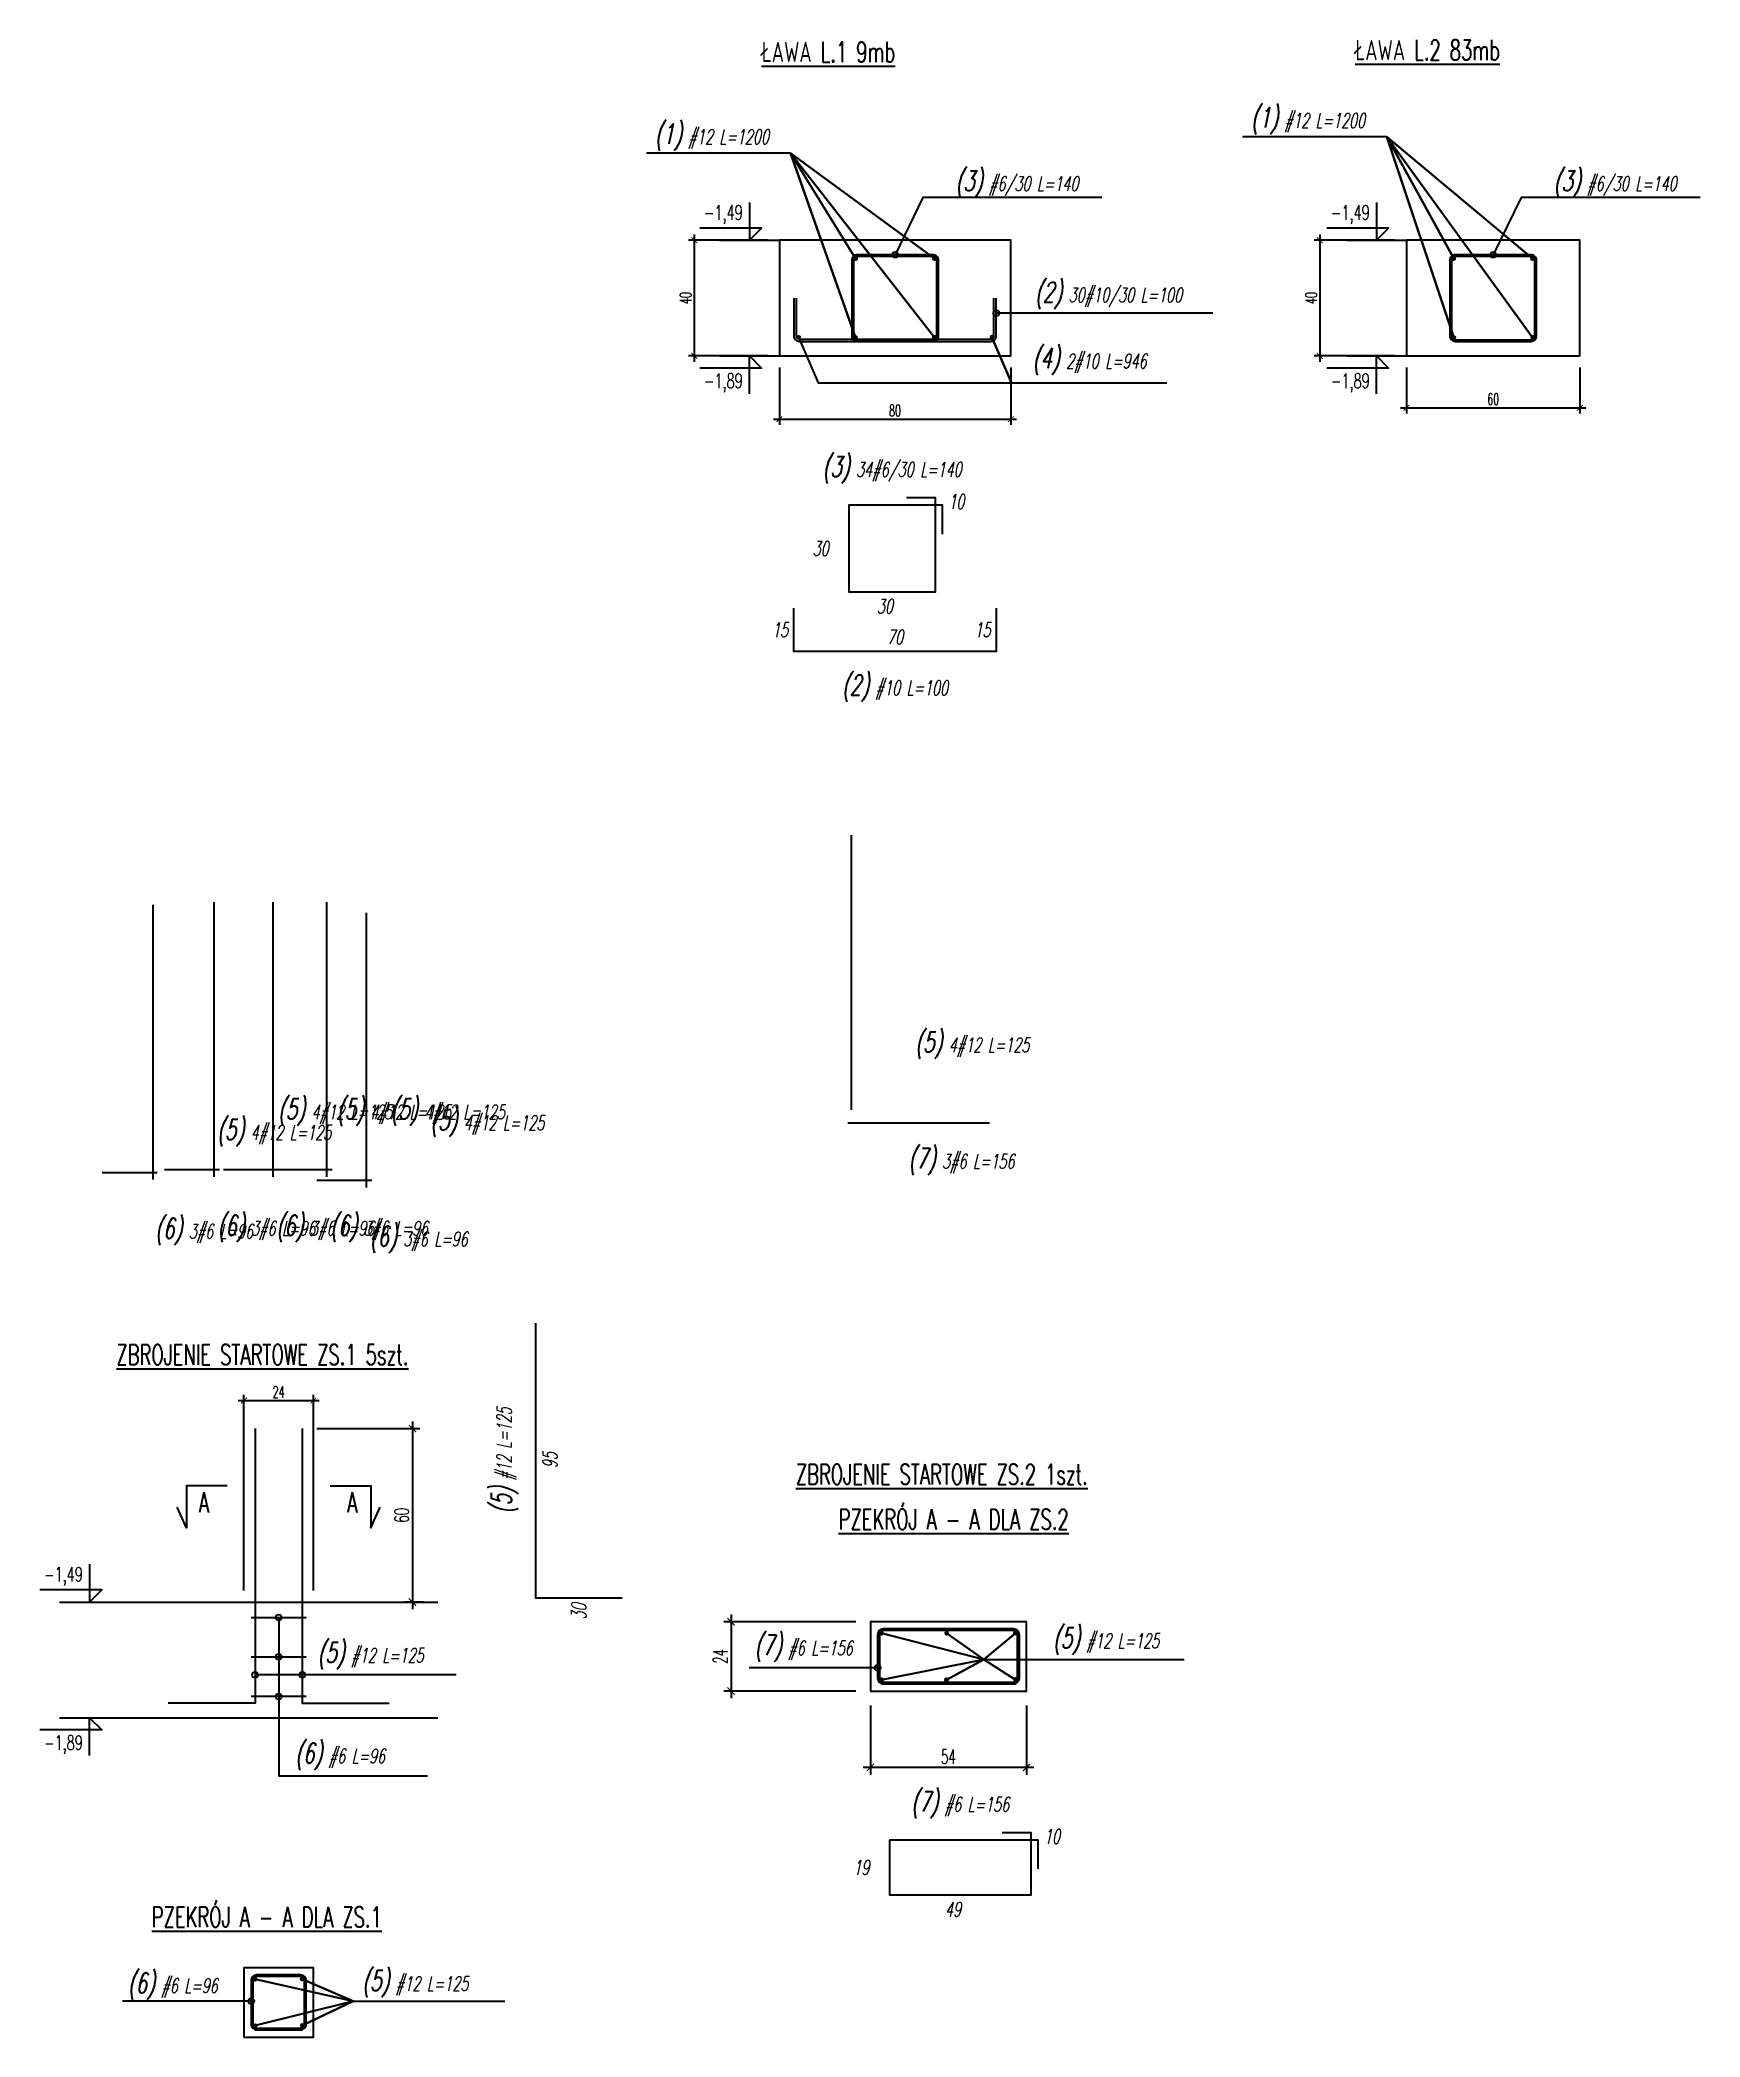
# Model space of a CAD drawing. Header units: millimetres. Extents: x 33942 to 37983, y -57971 to -55131.
# Drawn here: x 33942 to 34516, y -56236 to -55545 of the extents above; entities that cross this region are included whole.
import ezdxf
from ezdxf.enums import TextEntityAlignment as Align

# ---------------------------------------------------------------- set-up
doc = ezdxf.new("R2010")
doc.units = ezdxf.units.MM
doc.header["$LTSCALE"] = 50
doc.layers.get('Defpoints').update_dxf_attribs({"color": 251})
doc.layers.add('__NIEDRUK__', color=54, linetype='Continuous', plot=False)
for name, color, linetype in [('K-CIENKIE', 8, 'Continuous'), ('K-ODNOSNIK', 8, 'Continuous'), ('K-SCIANY', 2, 'Continuous'), ('K-TEXT 2.8mm', 101, 'Continuous'), ('K-TEXT 2mm', 254, 'Continuous'), ('K-WYMIARY', 1, 'Continuous'), ('K-ZBROJ_06', 101, 'Continuous'), ('K-ZBROJ_08', 121, 'Continuous'), ('K-ZBROJ_10', 141, 'Continuous'), ('K-ZBROJ_12', 161, 'Continuous'), ('ZBROJA_NIEZLICZAC', 255, 'Continuous'), ('ZBROJA_PRET', 161, 'Continuous'), ('ZBROJA_RZUTPR', 141, 'Continuous'), ('ZBROJA_RZUTPR1', 255, 'Continuous'), ('ZBROJA_ZLICZAC', 125, 'Continuous')]:
    doc.layers.add(name, color=color, linetype=linetype)
doc.styles.add('STYL_ZBROJA', font='romanszb.shx', dxfattribs={"width": 0.65, "oblique": 12})
doc.styles.add('text 2.8mm', font='romans.shx', dxfattribs={"width": 0.65})
doc.styles.add('text 2mm', font='romans.shx', dxfattribs={"width": 0.65})
doc.styles.add('WYM1', font='romanszb.shx', dxfattribs={"width": 0.6})
doc.dimstyles.new('CM100', dxfattribs={"dimscale": 5, "dimtxt": 2, "dimasz": 1, "dimexe": 1, "dimexo": 2, "dimgap": 0.5, "dimtad": 1, "dimrnd": 0.5, "dimdsep": 46, "dimtxsty": 'WYM1', "dimblk": 'OBLIQUE', "dimcen": 0, "dimdle": 1, "dimclrd": 253, "dimclre": 251, "dimclrt": 30, "dimadec": 0, "dimazin": 0, "dimtfac": 1, "dimtix": 1, "dimtmove": 0, "dimatfit": 0, "dimfxl": 1, "dimtfillclr": 256, "dimtolj": 1, "dimarcsym": 0})

msp = doc.modelspace()

# ---------------------------------------------------------------- texts
at = {"layer": 'K-TEXT 2.8mm', "style": 'text 2.8mm', "width": 0.65}
for s, p in [('%%UŁAWA L.1 9mb', (34191.825, -55555.135)), ('%%UŁAWA L.2 83mb', (34397.03, -55554.511)), ('%%UZBROJENIE STARTOWE ZS.1 5szt.', (33968.729, -56005.729)), ('%%UZBROJENIE STARTOWE ZS.2 1szt.', (34203.638, -56047.139)), ('%%UPZEKRÓJ A - A DLA ZS.2', (34218.446, -56062.677)), ('%%UPZEKRÓJ A - A DLA ZS.1', (33980.95, -56200.213))]:
    msp.add_text(s, height=7, dxfattribs=at).set_placement(p, align=Align.BOTTOM_LEFT)
for p in [(33997.264, -56054.686), (34048.542, -56054.686)]:
    msp.add_text('A', height=7, dxfattribs=at).set_placement(p)
at = {"layer": 'K-TEXT 2mm', "style": 'text 2mm', "width": 0.65}
for s, p in [('-1,49', (34171.916, -55607.587)), ('-1,49', (34388.717, -55607.587)), ('-1,49', (33943.756, -56078.599)), ('-1,89', (33943.756, -56136.805))]:
    msp.add_text(s, height=5, dxfattribs=at).set_placement(p)
at = {"layer": 'K-TEXT 2mm', "lineweight": -2, "style": 'text 2mm', "width": 0.65}
for p in [(34171.916, -55665.793), (34388.717, -55665.793)]:
    msp.add_text('-1,89', height=5, dxfattribs=at).set_placement(p)
at = {"layer": 'ZBROJA_NIEZLICZAC', "char_height": 10, "style": 'STYL_ZBROJA'}
for s, insert, attachment_point in [('\\H7;\\C71;\\H5;\\C256;\\H7;\\C71;(1)\\H5;\\C256; #12 L=1200', (34361.046, -55578.082), 7), ('\\H7;\\C71;\\H5;\\C256;\\H7;\\C71;(1)\\H5;\\C256; #12 L=1200', (34154.913, -55583.734), 7), ('\\H7;\\C71;\\H5;\\C256;\\H7;\\C71;(3)\\H5;\\C256; #6/30 L=140', (34280.129, -55599.971), 8), ('\\H7;\\C71;\\H5;\\C256;\\H7;\\C71;(3)\\H5;\\C256; #6/30 L=140', (34486.93, -55599.971), 8), ('\\H7;\\C71;\\H5;\\C256;\\H7;\\C71;(2)\\H5;\\C256; 30#10/30 L=100', (34286.362, -55638.455), 7), ('\\H7;\\C71;\\H5;\\C256;\\H7;\\C71;(4)\\H5;\\C256; 2#10 L=946', (34285.524, -55661.312), 7), ('\\H7;\\C71;\\H5;\\C256;\\H7;\\C71;(3)\\H5;\\C256; 34#6/30 L=140', (34236.933, -55698.802), 8), ('\\H7;\\C71;\\H5;\\C256;\\H7;\\C71;(2)\\H5;\\C256; #10 L=100', (34237.976, -55774.324), 8), ('\\H7;\\C71;\\H5;\\C256;\\H7;\\C71;(5)\\H5;\\C256; #12 L=125', (34292.608, -56103.925), 7), ('\\H7;\\C71;\\H5;\\C256;\\H7;\\C71;(5)\\H5;\\C256; #12 L=125', (34038.305, -56108.974), 7), ('\\H7;\\C71;\\H5;\\C256;\\H7;\\C71;(7)\\H5;\\C256; #6 L=156', (34206.401, -56106.406), 8), ('\\H7;\\C71;\\H5;\\C256;\\H7;\\C71;(6)\\H5;\\C256; #6 L=96', (34030.577, -56143.778), 7), ('\\H7;\\C71;\\H5;\\C256;\\H7;\\C71;(7)\\H5;\\C256; #6 L=156', (34260.495, -56160.499), 8), ('\\H7;\\C71;\\H5;\\C256;\\H7;\\C71;(5)\\H5;\\C256; #12 L=125', (34053.753, -56222.467), 7), ('\\H7;\\C71;\\H5;\\C256;\\H7;\\C71;(6)\\H5;\\C256; #6 L=96', (33972.7, -56223.218), 7)]:
    msp.add_mtext(s, dxfattribs=dict(at, insert=insert, attachment_point=attachment_point))
at = {"layer": 'ZBROJA_NIEZLICZAC', "insert": (34107.646, -56036.663), "char_height": 10, "attachment_point": 8, "rotation": 90, "style": 'STYL_ZBROJA'}
msp.add_mtext('\\H7;\\C71;\\H5;\\C256;\\H7;\\C71;(5)\\H5;\\C256; #12 L=125', dxfattribs=at)
at = {"layer": 'ZBROJA_RZUTPR1', "style": 'STYL_ZBROJA', "oblique": 12, "width": 0.65}
for s, p in [('10', (34261.933, -55705.052)), ('15', (34200.976, -55749.399)), ('15', (34270.976, -55749.399)), ('10', (34294.995, -56166.749))]:
    msp.add_text(s, height=5, dxfattribs=at).set_placement(p, align=Align.MIDDLE_RIGHT)
for s, p in [('30', (34209.433, -55721.302)), ('19', (34223.495, -56177.499))]:
    msp.add_text(s, height=5, dxfattribs=at).set_placement(p, align=Align.MIDDLE_LEFT)
for s, p in [('30', (34234.433, -55738.802)), ('49', (34257.995, -56189.499))]:
    msp.add_text(s, height=5, dxfattribs=at).set_placement(p, align=Align.TOP_CENTER)
msp.add_text('70', height=5, dxfattribs=at).set_placement((34237.976, -55751.899), align=Align.MIDDLE)
msp.add_text('95', height=5, rotation=90, dxfattribs=at).set_placement((34118.646, -56036.663), align=Align.MIDDLE)
msp.add_text('30', height=5, rotation=90, dxfattribs=at).set_placement((34128.646, -56086.163), align=Align.MIDDLE_RIGHT)
at = {"layer": 'ZBROJA_ZLICZAC', "char_height": 10, "attachment_point": 7, "style": 'STYL_ZBROJA'}
for s, insert in [('\\H7;\\C71;\\H5;\\C256;\\H7;\\C71;(5)\\H5;\\C256; 4#12 L=125', (34244.945, -55897.853)), ('\\H7;\\C71;\\H5;\\C256;\\H7;\\C71;(5)\\H5;\\C256; 4#12 L=125', (34024.625, -55921.013)), ('\\H7;\\C71;\\H5;\\C256;\\H7;\\C71;(5)\\H5;\\C256; 4#12 L=125', (34044.99, -55921.013)), ('\\H7;\\C71;\\H5;\\C256;\\H7;\\C71;(5)\\H5;\\C256; 4#12 L=125', (34063.583, -55921.013)), ('\\H7;\\C71;\\H5;\\C256;\\H7;\\C71;(5)\\H5;\\C256; 4#12 L=125', (34077.25, -55924.753)), ('\\H7;\\C71;\\H5;\\C256;\\H7;\\C71;(5)\\H5;\\C256; 4#12 L=125', (34003.575, -55928.112)), ('\\H7;\\C71;\\H5;\\C256;\\H7;\\C71;(7)\\H5;\\C256; 3#6 L=156', (34242.615, -55938.066)), ('\\H7;\\C71;\\H5;\\C256;\\H7;\\C71;(6)\\H5;\\C256; 3#6 L=96', (33982.145, -55962.268)), ('\\H7;\\C71;\\H5;\\C256;\\H7;\\C71;(6)\\H5;\\C256; 3#6 L=96', (34003.702, -55961.225)), ('\\H7;\\C71;\\H5;\\C256;\\H7;\\C71;(6)\\H5;\\C256; 3#6 L=96', (34024.067, -55961.225)), ('\\H7;\\C71;\\H5;\\C256;\\H7;\\C71;(6)\\H5;\\C256; 3#6 L=96', (34042.66, -55961.225)), ('\\H7;\\C71;\\H5;\\C256;\\H7;\\C71;(6)\\H5;\\C256; 3#6 L=96', (34056.327, -55964.966))]:
    msp.add_mtext(s, dxfattribs=dict(at, insert=insert))

# ---------------------------------------------------------------- blocks, each defined once
blk = doc.blocks.new('A$C392df230')
h = blk.add_hatch()
h.set_pattern_fill('ANGLE', color=256, scale=0.025)
h.set_pattern_definition([(360, (-2880.4701, 5517.13781), (-5e-64, 0.174625), [0.127, -0.047625]), (90, (-2880.4701, 5517.13781), (-0.174625, 1e-17), [0.127, -0.047625])])
h.paths.add_polyline_path([(0.5, 0, 1), (-0.5, 0, 1)])
blk.add_circle((0, 0), 0.5)
blk = doc.blocks.new('_ArchTick')
at = {"color": 0, "linetype": 'ByBlock', "const_width": 0.15}
blk.add_lwpolyline([(-0.5, -0.5), (0.5, 0.5)], dxfattribs=at)
blk = doc.blocks.new('*D591')
at = {"layer": 'Defpoints', "color": 0, "transparency": 16777216}
for p in [(34197.98, -55654.67), (34277.98, -55654.67), (34277.98, -55676.57)]:
    blk.add_point(p, dxfattribs=at)
at = {"layer": 'K-WYMIARY', "color": 251, "lineweight": -2, "transparency": 16777216}
for p, q in [((34197.98, -55658.67), (34197.98, -55678.57)), ((34277.98, -55658.67), (34277.98, -55678.57))]:
    blk.add_line(p, q, dxfattribs=at)
at = {"layer": 'K-WYMIARY', "color": 253, "lineweight": -2, "transparency": 16777216}
blk.add_line((34195.98, -55676.57), (34279.98, -55676.57), dxfattribs=at)
at = {"layer": 'K-WYMIARY', "color": 253, "lineweight": -2, "transparency": 16777216, "xscale": 2, "yscale": 2, "zscale": 2, "rotation": 180}
blk.add_blockref('_ArchTick', (34197.98, -55676.57), dxfattribs=at)
at = {"layer": 'K-WYMIARY', "color": 253, "lineweight": -2, "transparency": 16777216, "xscale": 2, "yscale": 2, "zscale": 2}
blk.add_blockref('_ArchTick', (34277.98, -55676.57), dxfattribs=at)
at = {"layer": 'K-WYMIARY', "color": 30, "transparency": 16777216, "insert": (34237.98, -55673.57), "char_height": 4, "attachment_point": 5, "style": 'WYM1'}
blk.add_mtext('\\A1;80', dxfattribs=at)
blk = doc.blocks.new('*D592')
at = {"layer": 'Defpoints', "color": 0, "transparency": 16777216}
for p in [(34197.98, -55614.67), (34168.56, -55654.67), (34197.98, -55654.67)]:
    blk.add_point(p, dxfattribs=at)
at = {"layer": 'K-WYMIARY', "color": 251, "lineweight": -2, "transparency": 16777216}
for p, q in [((34193.98, -55614.67), (34166.56, -55614.67)), ((34193.98, -55654.67), (34166.56, -55654.67))]:
    blk.add_line(p, q, dxfattribs=at)
at = {"layer": 'K-WYMIARY', "color": 253, "lineweight": -2, "transparency": 16777216}
blk.add_line((34168.56, -55612.67), (34168.56, -55656.67), dxfattribs=at)
at = {"layer": 'K-WYMIARY', "color": 253, "lineweight": -2, "transparency": 16777216, "xscale": 2, "yscale": 2, "zscale": 2}
for p, rotation in [((34168.56, -55614.67), 90), ((34168.56, -55654.67), 270)]:
    blk.add_blockref('_ArchTick', p, dxfattribs=dict(at, rotation=rotation))
at = {"layer": 'K-WYMIARY', "color": 30, "transparency": 16777216, "insert": (34165.56, -55634.67), "char_height": 4, "attachment_point": 5, "rotation": 90, "style": 'WYM1'}
blk.add_mtext('\\A1;40', dxfattribs=at)
blk = doc.blocks.new('*D593')
at = {"layer": 'Defpoints', "color": 0, "transparency": 16777216}
for p in [(34414.78, -55654.67), (34474.78, -55654.67), (34474.78, -55672.63)]:
    blk.add_point(p, dxfattribs=at)
at = {"layer": 'K-WYMIARY', "color": 251, "lineweight": -2, "transparency": 16777216}
for p, q in [((34414.78, -55658.67), (34414.78, -55674.63)), ((34474.78, -55658.67), (34474.78, -55674.63))]:
    blk.add_line(p, q, dxfattribs=at)
at = {"layer": 'K-WYMIARY', "color": 253, "lineweight": -2, "transparency": 16777216}
blk.add_line((34412.78, -55672.63), (34476.78, -55672.63), dxfattribs=at)
at = {"layer": 'K-WYMIARY', "color": 253, "lineweight": -2, "transparency": 16777216, "xscale": 2, "yscale": 2, "zscale": 2, "rotation": 180}
blk.add_blockref('_ArchTick', (34414.78, -55672.63), dxfattribs=at)
at = {"layer": 'K-WYMIARY', "color": 253, "lineweight": -2, "transparency": 16777216, "xscale": 2, "yscale": 2, "zscale": 2}
blk.add_blockref('_ArchTick', (34474.78, -55672.63), dxfattribs=at)
at = {"layer": 'K-WYMIARY', "color": 30, "transparency": 16777216, "insert": (34444.78, -55669.63), "char_height": 4, "attachment_point": 5, "style": 'WYM1'}
blk.add_mtext('\\A1;60', dxfattribs=at)
blk = doc.blocks.new('*D594')
at = {"layer": 'Defpoints', "color": 0, "transparency": 16777216}
for p in [(34414.78, -55614.67), (34384.84, -55654.67), (34414.78, -55654.67)]:
    blk.add_point(p, dxfattribs=at)
at = {"layer": 'K-WYMIARY', "color": 251, "lineweight": -2, "transparency": 16777216}
for p, q in [((34410.78, -55614.67), (34382.84, -55614.67)), ((34410.78, -55654.67), (34382.84, -55654.67))]:
    blk.add_line(p, q, dxfattribs=at)
at = {"layer": 'K-WYMIARY', "color": 253, "lineweight": -2, "transparency": 16777216}
blk.add_line((34384.84, -55612.67), (34384.84, -55656.67), dxfattribs=at)
at = {"layer": 'K-WYMIARY', "color": 253, "lineweight": -2, "transparency": 16777216, "xscale": 2, "yscale": 2, "zscale": 2}
for p, rotation in [((34384.84, -55614.67), 90), ((34384.84, -55654.67), 270)]:
    blk.add_blockref('_ArchTick', p, dxfattribs=dict(at, rotation=rotation))
at = {"layer": 'K-WYMIARY', "color": 30, "transparency": 16777216, "insert": (34381.84, -55634.67), "char_height": 4, "attachment_point": 5, "rotation": 90, "style": 'WYM1'}
blk.add_mtext('\\A1;40', dxfattribs=at)
blk = doc.blocks.new('*D607')
at = {"layer": 'Defpoints', "color": 0, "transparency": 16777216}
for p in [(34229.44, -56116.47), (34283.44, -56116.47), (34229.44, -56142.9)]:
    blk.add_point(p, dxfattribs=at)
at = {"layer": 'K-WYMIARY', "color": 251, "lineweight": -2, "transparency": 16777216}
for p, q in [((34229.44, -56121.47), (34229.44, -56145.4)), ((34283.44, -56121.47), (34283.44, -56145.4))]:
    blk.add_line(p, q, dxfattribs=at)
at = {"layer": 'K-WYMIARY', "color": 253, "lineweight": -2, "transparency": 16777216}
blk.add_line((34285.94, -56142.9), (34226.94, -56142.9), dxfattribs=at)
at = {"layer": 'K-WYMIARY', "color": 253, "lineweight": -2, "transparency": 16777216, "xscale": 2.5, "yscale": 2.5, "zscale": 2.5, "rotation": 180}
blk.add_blockref('_ArchTick', (34229.44, -56142.9), dxfattribs=at)
at = {"layer": 'K-WYMIARY', "color": 253, "lineweight": -2, "transparency": 16777216, "xscale": 2.5, "yscale": 2.5, "zscale": 2.5}
blk.add_blockref('_ArchTick', (34283.44, -56142.9), dxfattribs=at)
at = {"layer": 'K-WYMIARY', "color": 30, "transparency": 16777216, "insert": (34256.44, -56139.15), "char_height": 5, "attachment_point": 5, "style": 'WYM1'}
blk.add_mtext('\\A1;54', dxfattribs=at)
blk = doc.blocks.new('*D608')
at = {"layer": 'Defpoints', "color": 0, "transparency": 16777216}
for p in [(34229.44, -56092.47), (34181.28, -56116.47), (34229.44, -56116.47)]:
    blk.add_point(p, dxfattribs=at)
at = {"layer": 'K-WYMIARY', "color": 251, "lineweight": -2, "transparency": 16777216}
for p, q in [((34224.44, -56092.47), (34178.78, -56092.47)), ((34224.44, -56116.47), (34178.78, -56116.47))]:
    blk.add_line(p, q, dxfattribs=at)
at = {"layer": 'K-WYMIARY', "color": 253, "lineweight": -2, "transparency": 16777216}
blk.add_line((34181.28, -56089.97), (34181.28, -56118.97), dxfattribs=at)
at = {"layer": 'K-WYMIARY', "color": 253, "lineweight": -2, "transparency": 16777216, "xscale": 2.5, "yscale": 2.5, "zscale": 2.5}
for p, rotation in [((34181.28, -56092.47), 90), ((34181.28, -56116.47), 270)]:
    blk.add_blockref('_ArchTick', p, dxfattribs=dict(at, rotation=rotation))
at = {"layer": 'K-WYMIARY', "color": 30, "transparency": 16777216, "insert": (34177.53, -56104.47), "char_height": 5, "attachment_point": 5, "rotation": 90, "style": 'WYM1'}
blk.add_mtext('\\A1;24', dxfattribs=at)
blk = doc.blocks.new('*D613')
at = {"layer": 'Defpoints', "color": 0, "transparency": 16777216}
for p in [(34033.02, -56025.68), (34071.12, -56085.68), (34079.89, -56085.68)]:
    blk.add_point(p, dxfattribs=at)
at = {"layer": 'K-WYMIARY', "color": 251, "lineweight": -2, "transparency": 16777216}
for p, q in [((34038.02, -56025.68), (34073.62, -56025.68)), ((34074.89, -56085.68), (34068.62, -56085.68))]:
    blk.add_line(p, q, dxfattribs=at)
at = {"layer": 'K-WYMIARY', "color": 253, "lineweight": -2, "transparency": 16777216}
blk.add_line((34071.12, -56023.18), (34071.12, -56088.18), dxfattribs=at)
at = {"layer": 'K-WYMIARY', "color": 253, "lineweight": -2, "transparency": 16777216, "xscale": 2.5, "yscale": 2.5, "zscale": 2.5}
for p, rotation in [((34071.12, -56025.68), 90), ((34071.12, -56085.68), 270)]:
    blk.add_blockref('_ArchTick', p, dxfattribs=dict(at, rotation=rotation))
at = {"layer": 'K-WYMIARY', "color": 30, "transparency": 16777216, "insert": (34067.37, -56055.68), "char_height": 5, "attachment_point": 5, "rotation": 90, "style": 'WYM1'}
blk.add_mtext('\\A1;60', dxfattribs=at)
blk = doc.blocks.new('*D615')
at = {"layer": 'Defpoints', "color": 0, "transparency": 16777216}
for p in [(34036.85, -56016.01), (34012.85, -56085.68), (34036.85, -56085.68)]:
    blk.add_point(p, dxfattribs=at)
at = {"layer": 'K-WYMIARY', "color": 253, "lineweight": -2, "transparency": 16777216}
blk.add_line((34010.85, -56016.01), (34038.85, -56016.01), dxfattribs=at)
at = {"layer": 'K-WYMIARY', "color": 251, "lineweight": -2, "transparency": 16777216}
for p, q in [((34012.85, -56081.68), (34012.85, -56014.01)), ((34036.85, -56081.68), (34036.85, -56014.01))]:
    blk.add_line(p, q, dxfattribs=at)
at = {"layer": 'K-WYMIARY', "color": 253, "lineweight": -2, "transparency": 16777216, "xscale": 2, "yscale": 2, "zscale": 2, "rotation": 180}
blk.add_blockref('_ArchTick', (34012.85, -56016.01), dxfattribs=at)
at = {"layer": 'K-WYMIARY', "color": 253, "lineweight": -2, "transparency": 16777216, "xscale": 2, "yscale": 2, "zscale": 2}
blk.add_blockref('_ArchTick', (34036.85, -56016.01), dxfattribs=at)
at = {"layer": 'K-WYMIARY', "color": 30, "transparency": 16777216, "insert": (34024.85, -56013.01), "char_height": 4, "attachment_point": 5, "style": 'WYM1'}
blk.add_mtext('\\A1;24', dxfattribs=at)

# ---------------------------------------------------------------- dimensions: what is measured, and where the dimension line sits
at = {"layer": 'K-WYMIARY'}
for base, p1, p2, override, picture, middle in [((34168.564, -55654.666), (34197.976, -55614.666), (34197.976, -55654.666), {"dimscale": 2, "dimblk": 'ArchTick'}, '*D592', (34165.564, -55634.666)), ((34384.839, -55654.666), (34414.777, -55614.666), (34414.777, -55654.666), {"dimscale": 2, "dimblk": 'ArchTick'}, '*D594', (34381.839, -55634.666)), ((34071.121, -56085.678), (34033.024, -56025.678), (34079.891, -56085.678), {"dimscale": 2.5, "dimblk": 'ArchTick'}, '*D613', (34067.371, -56055.678)), ((34181.28, -56116.465), (34229.445, -56092.465), (34229.445, -56116.465), {"dimscale": 2.5, "dimblk": 'ArchTick'}, '*D608', (34177.53, -56104.465))]:
    dim = msp.add_linear_dim(base=base, p1=p1, p2=p2, angle=90, dimstyle='CM100', override=override, dxfattribs=at)
    dim.commit()
    dim.dimension.update_dxf_attribs({"geometry": picture, "text_midpoint": middle})
for base, p1, p2, override, picture, middle in [((34277.976, -55676.57), (34197.976, -55654.666), (34277.976, -55654.666), {"dimscale": 2, "dimblk": 'ArchTick'}, '*D591', (34237.976, -55673.57)), ((34474.777, -55672.629), (34414.777, -55654.666), (34474.777, -55654.666), {"dimscale": 2, "dimblk": 'ArchTick'}, '*D593', (34444.777, -55669.629)), ((34036.853, -56016.006), (34012.853, -56085.678), (34036.853, -56085.678), {"dimscale": 2, "dimblk": 'ArchTick'}, '*D615', (34024.853, -56013.006)), ((34229.445, -56142.901), (34283.445, -56116.465), (34229.445, -56116.465), {"dimscale": 2.5, "dimblk": 'ArchTick'}, '*D607', (34256.445, -56139.151))]:
    dim = msp.add_linear_dim(base=base, p1=p1, p2=p2, dimstyle='CM100', override=override, dxfattribs=at)
    dim.commit()
    dim.dimension.update_dxf_attribs({"geometry": picture, "text_midpoint": middle})

# ---------------------------------------------------------------- linework, layer by layer
at = {"layer": '__NIEDRUK__'}
for points in [[(34224.976, -55649.066), (34250.976, -55649.066, 0.4142136), (34252.376, -55647.666), (34252.376, -55621.666, 0.4142136), (34250.976, -55620.266), (34224.976, -55620.266, 0.4142136), (34223.576, -55621.666), (34223.576, -55647.666, 0.4142136)], [(34431.777, -55649.066), (34457.777, -55649.066, 0.4142136), (34459.177, -55647.666), (34459.177, -55621.666, 0.4142136), (34457.777, -55620.266), (34431.777, -55620.266, 0.4142136), (34430.377, -55621.666), (34430.377, -55647.666, 0.4142136)], [(34233.945, -56113.365), (34278.945, -56113.365, 0.4142136), (34280.345, -56111.965), (34280.345, -56096.965, 0.4142136), (34278.945, -56095.565), (34233.945, -56095.565, 0.4142136), (34232.545, -56096.965), (34232.545, -56111.965, 0.4142136)], [(34017.353, -56233.033), (34032.353, -56233.033, 0.4142136), (34033.753, -56231.633), (34033.753, -56216.633, 0.4142136), (34032.353, -56215.233), (34017.353, -56215.233, 0.4142136), (34015.953, -56216.633), (34015.953, -56231.633, 0.4142136)]]:
    msp.add_lwpolyline(points, format="xyb", close=True, dxfattribs=at)
msp.add_lwpolyline([(34203.776, -55634.666), (34203.776, -55647.666, 0.4142136), (34204.976, -55648.866), (34270.976, -55648.866, 0.4142136), (34272.176, -55647.666), (34272.176, -55634.666)], format="xyb", dxfattribs=at)
at = {"layer": 'K-CIENKIE'}
msp.add_lwpolyline([(34012.853, -56236.133), (34036.853, -56236.133), (34036.853, -56212.133), (34012.853, -56212.133)], close=True, dxfattribs=at)
at = {"layer": 'K-ODNOSNIK'}
for points in [[(34407.97, -55578.88), (34458.413, -55648.302), (34407.97, -55578.88), (34431.14, -55648.302), (34407.97, -55578.88), (34458.413, -55621.03), (34407.97, -55578.88), (34431.14, -55621.03), (34407.97, -55578.88), (34358.113, -55578.88)], [(34201.838, -55584.533), (34251.612, -55648.302), (34201.838, -55584.533), (34224.339, -55648.302), (34201.838, -55584.533), (34251.612, -55621.03), (34201.838, -55584.533), (34224.339, -55621.03), (34201.838, -55584.533), (34151.98, -55584.533)], [(34309.498, -55599.868), (34247.617, -55599.868), (34237.976, -55619.666)], [(34516.299, -55599.868), (34454.418, -55599.868), (34444.777, -55619.666)], [(34347.803, -55639.899), (34272.976, -55639.899)], [(34204.533, -55648.223), (34211.367, -55663.974), (34278.252, -55663.974), (34271.418, -55648.223), (34278.252, -55663.974), (34331.954, -55663.974)], [(34024.853, -56091.018), (34024.853, -56145.743), (34076.329, -56145.743)], [(34268.65, -56105.498), (34255.778, -56096.405), (34268.65, -56105.498), (34255.778, -56112.525), (34268.65, -56105.498), (34279.616, -56096.405), (34268.65, -56105.498), (34233.274, -56096.405), (34268.65, -56105.498), (34279.616, -56112.525), (34268.65, -56105.498), (34233.274, -56112.525), (34268.65, -56105.498), (34337.908, -56105.498)], [(34231.945, -56108.452), (34187.476, -56108.452)], [(34086.172, -56110.906), (34016.682, -56110.906)], [(34050.555, -56223.767), (34033.024, -56216.073), (34050.555, -56223.767), (34016.682, -56216.073), (34050.555, -56223.767), (34033.024, -56232.193), (34050.555, -56223.767), (34016.682, -56232.193), (34050.555, -56223.767), (34103.016, -56223.767)], [(34015.353, -56223.767), (33970.885, -56223.767)]]:
    msp.add_lwpolyline(points, dxfattribs=at)
for centre in [(34237.976, -55619.666), (34444.777, -55619.666), (34272.976, -55639.899), (34024.853, -56091.018), (34024.853, -56104.632), (34231.945, -56108.452), (34016.682, -56110.906), (34033.024, -56110.906), (34024.853, -56118.38), (34015.353, -56223.767)]:
    msp.add_circle(centre, 1, dxfattribs=at)
at = {"layer": 'K-SCIANY'}
for points in [[(34197.976, -55654.666), (34277.976, -55654.666), (34277.976, -55614.666), (34197.976, -55614.666)], [(34414.777, -55654.666), (34474.777, -55654.666), (34474.777, -55614.666), (34414.777, -55614.666)], [(34229.445, -56116.465), (34283.445, -56116.465), (34283.445, -56092.465), (34229.445, -56092.465)]]:
    msp.add_lwpolyline(points, close=True, dxfattribs=at)
for points in [[(33969.816, -56085.678), (34079.891, -56085.678)], [(33969.816, -56125.678), (34079.891, -56125.678)]]:
    msp.add_lwpolyline(points, dxfattribs=at)
at = {"layer": 'K-TEXT 2.8mm'}
for points in [[(34007.015, -56045.531), (33992.99, -56045.531), (33992.99, -56060.041), (33989.791, -56052.827)], [(34042.692, -56045.531), (34056.717, -56045.531), (34056.717, -56060.041), (34059.915, -56052.827)]]:
    msp.add_lwpolyline(points, dxfattribs=at)
at = {"layer": 'K-TEXT 2mm', "lineweight": -2}
for points in [[(34187.629, -55601.582), (34187.629, -55614.666), (34191.822, -55610.473), (34170.477, -55610.473)], [(34404.43, -55601.582), (34404.43, -55614.666), (34408.623, -55610.473), (34387.279, -55610.473)], [(34187.629, -55667.75), (34187.629, -55654.666), (34191.822, -55658.859), (34170.477, -55658.859)], [(34404.43, -55667.75), (34404.43, -55654.666), (34408.623, -55658.859), (34387.279, -55658.859)], [(33959.469, -56072.593), (33959.469, -56085.678), (33963.662, -56081.485), (33942.318, -56081.485)], [(33959.469, -56138.762), (33959.469, -56125.678), (33963.662, -56129.871), (33942.318, -56129.871)]]:
    msp.add_lwpolyline(points, dxfattribs=at)
at = {"layer": 'K-TEXT 2mm'}
for points in [[(34177.282, -55614.666), (34197.976, -55614.666)], [(34394.083, -55614.666), (34414.777, -55614.666)], [(34177.282, -55654.666), (34197.976, -55654.666)], [(34394.083, -55654.666), (34414.777, -55654.666)], [(33949.123, -56085.678), (33969.816, -56085.678)], [(33949.123, -56125.678), (33969.816, -56125.678)]]:
    msp.add_lwpolyline(points, dxfattribs=at)
at = {"layer": 'K-ZBROJ_06'}
for points in [[(34224.976, -55649.666), (34250.976, -55649.666, 0.4142136), (34252.976, -55647.666), (34252.976, -55621.666, 0.4142136), (34250.976, -55619.666), (34224.976, -55619.666, 0.4142136), (34222.976, -55621.666), (34222.976, -55647.666, 0.4142136)], [(34431.777, -55649.666), (34457.777, -55649.666, 0.4142136), (34459.777, -55647.666), (34459.777, -55621.666, 0.4142136), (34457.777, -55619.666), (34431.777, -55619.666, 0.4142136), (34429.777, -55621.666), (34429.777, -55647.666, 0.4142136)], [(34233.945, -56113.965), (34278.945, -56113.965, 0.4142136), (34280.945, -56111.965), (34280.945, -56096.965, 0.4142136), (34278.945, -56094.965), (34233.945, -56094.965, 0.4142136), (34231.945, -56096.965), (34231.945, -56111.965, 0.4142136)], [(34017.353, -56233.633), (34032.353, -56233.633, 0.4142136), (34034.353, -56231.633), (34034.353, -56216.633, 0.4142136), (34032.353, -56214.633), (34017.353, -56214.633, 0.4142136), (34015.353, -56216.633), (34015.353, -56231.633, 0.4142136)]]:
    msp.add_lwpolyline(points, format="xyb", close=True, dxfattribs=at)
for points in [[(34015.353, -56091.018), (34034.353, -56091.018)], [(34015.353, -56104.632), (34034.353, -56104.632)], [(34015.353, -56118.246), (34034.353, -56118.246)]]:
    msp.add_lwpolyline(points, dxfattribs=at)
at = {"layer": 'K-ZBROJ_08'}
msp.add_lwpolyline([(34202.976, -55634.666), (34202.976, -55647.666, 0.4142136), (34204.976, -55649.666), (34270.976, -55649.666, 0.4142136), (34272.976, -55647.666), (34272.976, -55634.666)], format="xyb", dxfattribs=at)
at = {"layer": 'K-ZBROJ_12'}
for points in [[(34016.682, -56025.678), (34016.682, -56120.678), (33986.682, -56120.678)], [(34033.024, -56025.678), (34033.024, -56120.678), (34063.024, -56120.678)]]:
    msp.add_lwpolyline(points, dxfattribs=at)
at = {"layer": 'ZBROJA_PRET'}
for p, q in [((34222.872, -55915.421), (34222.872, -55820.421)), ((33981.502, -55939.535), (33981.502, -55844.535)), ((34002.552, -55938.58), (34002.552, -55843.58)), ((34022.917, -55938.58), (34022.917, -55843.58)), ((34041.509, -55938.58), (34041.509, -55843.58)), ((34055.177, -55942.321), (34055.177, -55847.321)), ((34221.662, -55919.935), (34270.662, -55919.935)), ((33985.388, -55936.06), (34004.388, -55936.06)), ((34005.753, -55936.06), (34024.753, -55936.06)), ((34024.346, -55936.06), (34043.346, -55936.06)), ((33963.831, -55937.103), (33982.831, -55937.103)), ((34038.013, -55939.8), (34057.013, -55939.8))]:
    msp.add_line(p, q, dxfattribs=at)
at = {"layer": 'ZBROJA_RZUTPR'}
for points in [[(34254.433, -55716.302), (34254.433, -55706.302, 0.4142136), (34254.433, -55706.302), (34221.933, -55706.302, 0.4142136), (34221.933, -55706.302), (34221.933, -55736.302, 0.4142136), (34221.933, -55736.302), (34251.933, -55736.302, 0.4142136), (34251.933, -55736.302), (34251.933, -55703.802, 0.4142136), (34251.933, -55703.802), (34241.933, -55703.802)], [(34272.976, -55741.899), (34272.976, -55756.899, -0.4142136), (34272.976, -55756.899), (34202.976, -55756.899, -0.4142136), (34202.976, -55756.899), (34202.976, -55741.899)], [(34113.646, -55989.163), (34113.646, -56084.163, 0.4142136), (34113.646, -56084.163), (34143.646, -56084.163)], [(34287.495, -56177.999), (34287.495, -56167.999, 0.4142136), (34287.495, -56167.999), (34235.995, -56167.999, 0.4142136), (34235.995, -56167.999), (34235.995, -56186.999, 0.4142136), (34235.995, -56186.999), (34284.995, -56186.999, 0.4142136), (34284.995, -56186.999), (34284.995, -56165.499, 0.4142136), (34284.995, -56165.499), (34274.995, -56165.499)]]:
    msp.add_lwpolyline(points, format="xyb", dxfattribs=at)

# ---------------------------------------------------------------- block references
at = {"layer": 'K-ZBROJ_10'}
msp.add_blockref('A$C392df230', (34204.533, -55648.223), dxfattribs=at)
at = {"layer": 'K-ZBROJ_10', "xscale": -1}
msp.add_blockref('A$C392df230', (34271.418, -55648.223), dxfattribs=at)
at = {"layer": 'K-ZBROJ_12', "xscale": -1, "rotation": 180}
for p in [(34224.339, -55621.03), (34431.14, -55621.03), (34233.274, -56096.405), (34255.778, -56096.405), (34016.682, -56216.073)]:
    msp.add_blockref('A$C392df230', p, dxfattribs=at)
at = {"layer": 'K-ZBROJ_12', "rotation": 180}
for p in [(34251.612, -55621.03), (34458.413, -55621.03), (34279.616, -56096.405), (34033.024, -56216.073)]:
    msp.add_blockref('A$C392df230', p, dxfattribs=at)
at = {"layer": 'K-ZBROJ_12'}
for p in [(34224.339, -55648.302), (34431.14, -55648.302), (34233.274, -56112.525), (34255.778, -56112.525), (34016.682, -56232.193)]:
    msp.add_blockref('A$C392df230', p, dxfattribs=at)
at = {"layer": 'K-ZBROJ_12', "xscale": -1}
for p in [(34251.612, -55648.302), (34458.413, -55648.302), (34279.616, -56112.525), (34033.024, -56232.193)]:
    msp.add_blockref('A$C392df230', p, dxfattribs=at)

msp.set_redraw_order([(e.dxf.handle, doc.entitydb.next_handle()) for e in msp.query("TEXT MTEXT ATTDEF DIMENSION ARC_DIMENSION")])  # texts and dimensions are drawn at this point

doc.saveas('drawing.dxf')
